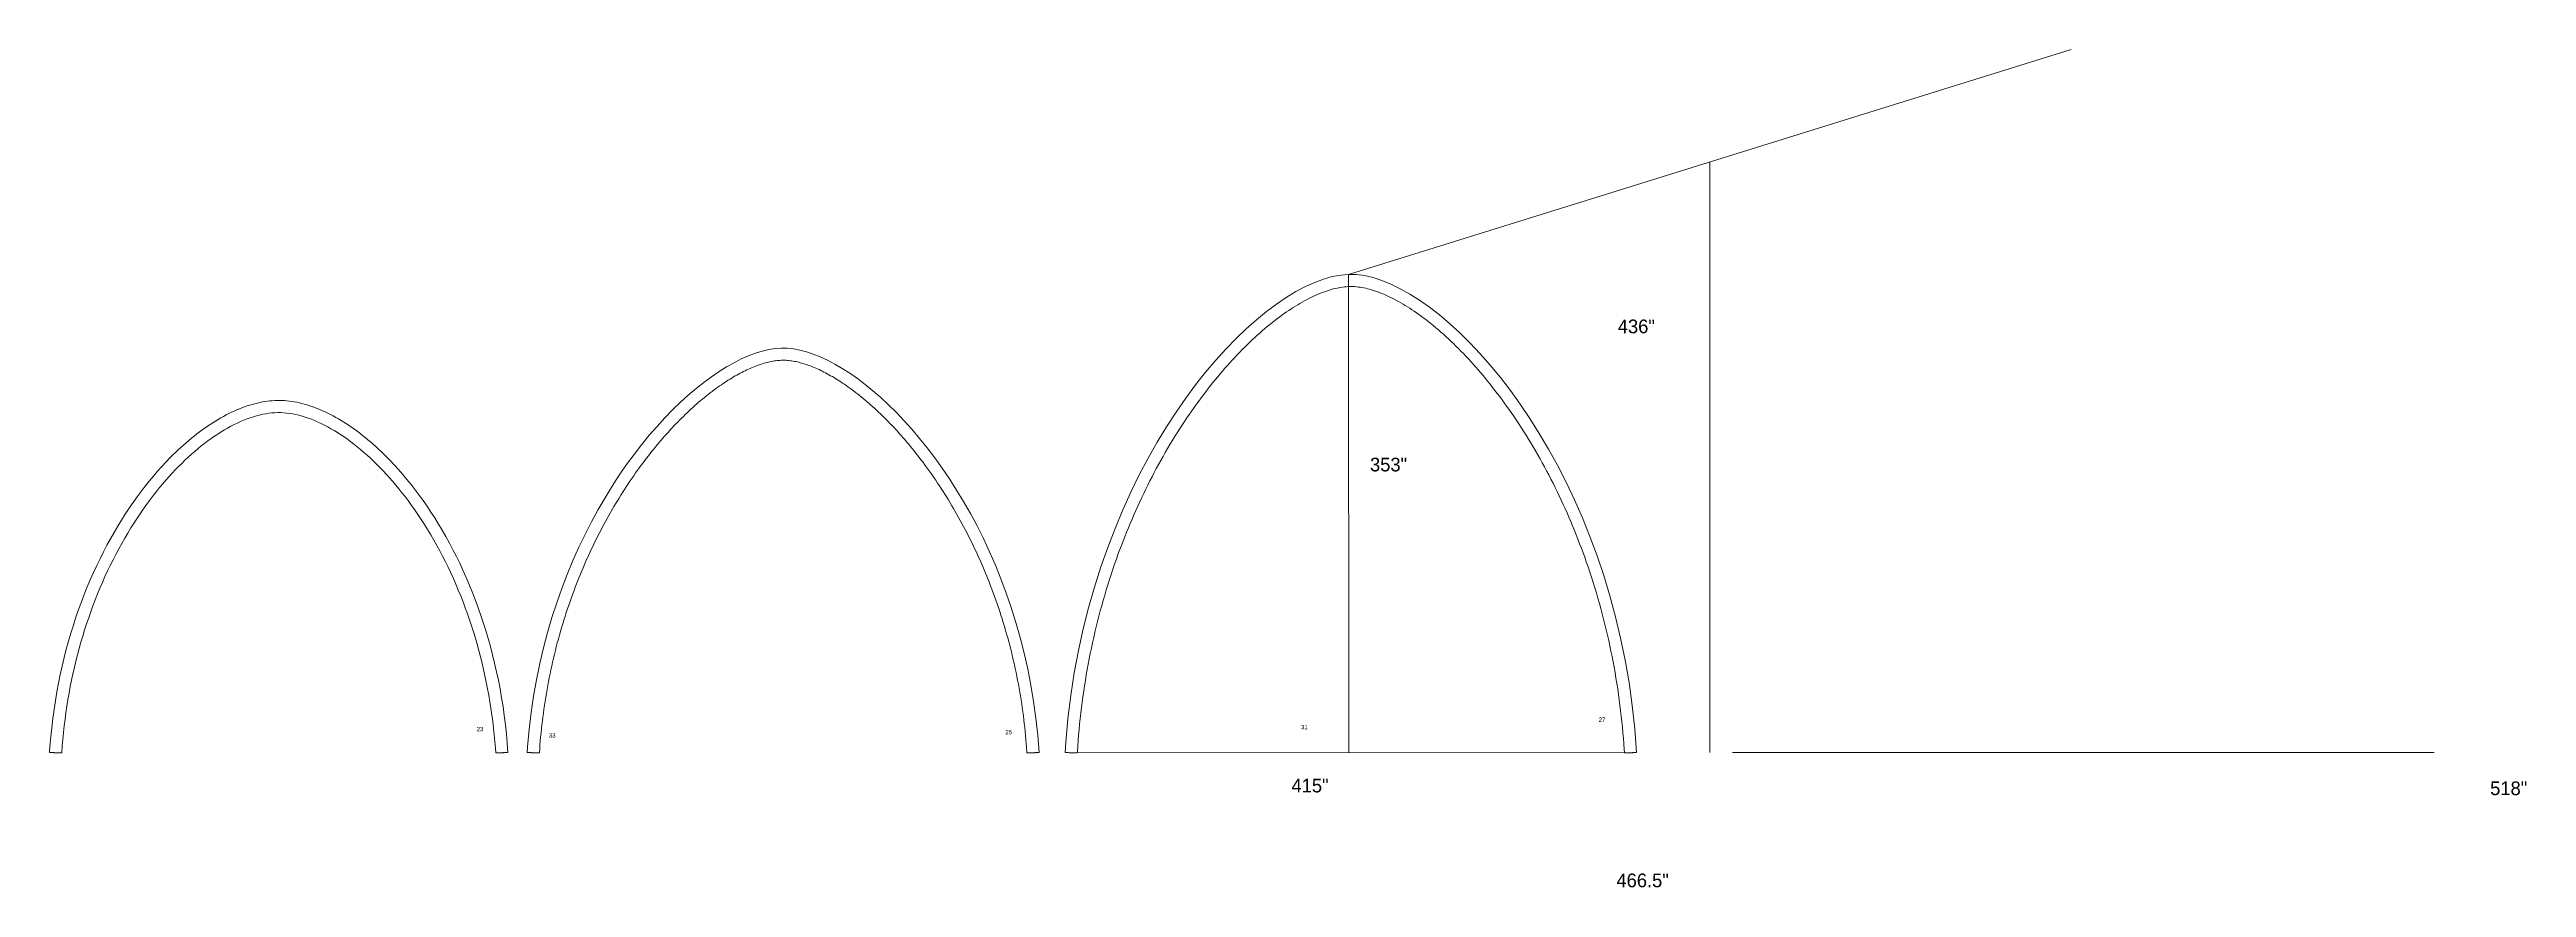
# Model space of a CAD drawing. Header units: inches. Extents: x -92.2 to -0.8, y -5886.5 to -5847.2.
# Drawn here: x -29.42 to -10.37, y -5868.47 to -5862.03 of the extents above; entities that cross this region are included whole.
import ezdxf

# ---------------------------------------------------------------- set-up
doc = ezdxf.new("R2010")
doc.units = ezdxf.units.IN
doc.header["$LTSCALE"] = 0.2
doc.header["$MEASUREMENT"] = 0
doc.layers.add('NAILERS', color=7, linetype='Continuous', lineweight=0)
doc.layers.add('None', color=7, linetype='Continuous', lineweight=0)
doc.styles.add('Tw Cen MT', font='Tw Cen MT')

msp = doc.modelspace()

# ---------------------------------------------------------------- texts
at = {"layer": 'NAILERS', "color": 250, "char_height": 0.0335457, "width": 0.06069554, "attachment_point": 1, "line_spacing_factor": 1.06639, "style": 'Tw Cen MT'}
for s, insert in [('23', (-26.135615, -5867.234523)), ('33', (-25.580347, -5867.283434)), ('25', (-22.067785, -5867.257348)), ('31', (-19.79387, -5867.219125)), ('27', (-17.503404, -5867.162259))]:
    msp.add_mtext(s, dxfattribs=dict(at, insert=insert))
at = {"layer": 'None', "color": 250, "char_height": 0.1054688, "attachment_point": 7, "line_spacing_factor": 1.094749, "style": 'Tw Cen MT'}
for s, insert in [('436"', (-17.356585, -5864.208819)), ('353"', (-19.262835, -5865.271319)), ('415"', (-19.867001, -5867.740069)), ('518"', (-10.644862, -5867.760903)), ('466.5"', (-17.367001, -5868.469236))]:
    msp.add_mtext(s, dxfattribs=dict(at, insert=insert))

# ---------------------------------------------------------------- linework, layer by layer
at = {"layer": 'NAILERS', "color": 250, "lineweight": 0}
for points in [[(-17.211375, -5867.431856), (-17.225426, -5867.248692), (-17.245007, -5867.069032), (-17.26987, -5866.892978), (-17.299765, -5866.720628), (-17.334446, -5866.552081), (-17.373663, -5866.387437), (-17.417167, -5866.226793), (-17.464711, -5866.070251), (-17.516045, -5865.917908), (-17.570921, -5865.769864), (-17.629091, -5865.626217), (-17.690306, -5865.487068), (-17.754318, -5865.352515), (-17.820877, -5865.222657), (-17.889736, -5865.097594), (-17.960646, -5864.977424), (-18.033359, -5864.862247), (-18.107625, -5864.752161), (-18.183197, -5864.647267), (-18.259826, -5864.547662), (-18.337264, -5864.453447), (-18.415261, -5864.36472), (-18.49357, -5864.281581), (-18.571941, -5864.204128), (-18.650127, -5864.132461), (-18.727879, -5864.066678), (-18.804948, -5864.00688), (-18.881087, -5863.953165), (-18.956045, -5863.905632), (-19.029575, -5863.86438), (-19.101428, -5863.829508), (-19.171357, -5863.801117), (-19.239111, -5863.779303), (-19.304443, -5863.764168), (-19.367105, -5863.75581), (-19.4271, -5863.754327), (-19.488541, -5863.75975), (-19.552759, -5863.771993), (-19.619506, -5863.790957), (-19.688534, -5863.816541), (-19.759593, -5863.848648), (-19.832436, -5863.887177), (-19.906813, -5863.932031), (-19.982477, -5863.983109), (-20.059179, -5864.040312), (-20.13667, -5864.103542), (-20.214701, -5864.172699), (-20.293025, -5864.247685), (-20.371393, -5864.328399), (-20.449555, -5864.414744), (-20.527264, -5864.506619), (-20.604272, -5864.603926), (-20.680328, -5864.706565), (-20.755186, -5864.814438), (-20.828597, -5864.927445), (-20.900311, -5865.045487), (-20.970081, -5865.168466), (-21.037658, -5865.296281), (-21.102793, -5865.428834), (-21.165238, -5865.566025), (-21.224745, -5865.707757), (-21.281064, -5865.853928), (-21.333948, -5866.004441), (-21.383148, -5866.159196), (-21.428415, -5866.318094), (-21.4695, -5866.481036), (-21.506156, -5866.647922), (-21.538134, -5866.818655), (-21.565184, -5866.993134), (-21.58706, -5867.17126), (-21.603511, -5867.352934), (-21.608769, -5867.431858), (-21.608312, -5867.431873), (-21.607452, -5867.431899), (-21.606215, -5867.431937), (-21.604625, -5867.431986), (-21.602707, -5867.432045), (-21.600486, -5867.432113), (-21.597986, -5867.43219), (-21.595232, -5867.432275), (-21.592249, -5867.432366), (-21.589061, -5867.432464), (-21.585693, -5867.432568), (-21.58217, -5867.432676), (-21.578516, -5867.432789), (-21.574757, -5867.432904), (-21.570916, -5867.433022), (-21.567019, -5867.433142), (-21.56309, -5867.433263), (-21.559154, -5867.433384), (-21.555236, -5867.433504), (-21.55136, -5867.433623), (-21.547551, -5867.433741), (-21.543834, -5867.433855), (-21.540233, -5867.433966), (-21.536774, -5867.434072), (-21.53348, -5867.434173), (-21.530376, -5867.434269), (-21.527488, -5867.434357), (-21.52484, -5867.434439), (-21.522457, -5867.434512), (-21.520362, -5867.434577), (-21.518582, -5867.434631), (-21.51714, -5867.434676), (-21.516062, -5867.434709), (-21.515372, -5867.43473), (-21.515095, -5867.434738), (-21.515085, -5867.434669), (-21.51508, -5867.434587), (-21.515074, -5867.434506), (-21.515069, -5867.434424), (-21.515063, -5867.434343), (-21.515058, -5867.434262), (-21.515053, -5867.434182), (-21.515048, -5867.434101), (-21.515044, -5867.43402), (-21.515039, -5867.43394), (-21.515034, -5867.433859), (-21.51503, -5867.433779), (-21.515025, -5867.433698), (-21.515021, -5867.433618), (-21.515016, -5867.433538), (-21.515012, -5867.433457), (-21.515007, -5867.433377), (-21.515003, -5867.433297), (-21.514999, -5867.433217), (-21.514994, -5867.433137), (-21.51499, -5867.433056), (-21.514985, -5867.432976), (-21.514981, -5867.432896), (-21.514976, -5867.432816), (-21.514972, -5867.432735), (-21.514967, -5867.432655), (-21.514963, -5867.432574), (-21.514958, -5867.432494), (-21.514953, -5867.432413), (-21.514948, -5867.432332), (-21.514943, -5867.432251), (-21.514938, -5867.43217), (-21.514932, -5867.432089), (-21.514927, -5867.432008), (-21.514921, -5867.431926), (-21.514537, -5867.42576), (-21.511701, -5867.383119), (-21.508544, -5867.340541), (-21.505069, -5867.298027), (-21.501274, -5867.255579), (-21.497161, -5867.213199), (-21.492729, -5867.170889), (-21.48798, -5867.12865), (-21.482912, -5867.086484), (-21.477528, -5867.044393), (-21.471827, -5867.002378), (-21.465809, -5866.960443), (-21.459475, -5866.918588), (-21.452826, -5866.876815), (-21.44586, -5866.835126), (-21.43858, -5866.793524), (-21.430985, -5866.752008), (-21.423076, -5866.710583), (-21.414853, -5866.669249), (-21.406316, -5866.628007), (-21.397465, -5866.586861), (-21.388302, -5866.545812), (-21.378826, -5866.504861), (-21.369038, -5866.46401), (-21.358938, -5866.423262), (-21.348527, -5866.382617), (-21.337804, -5866.342079), (-21.326771, -5866.301648), (-21.315427, -5866.261326), (-21.303773, -5866.221116), (-21.291809, -5866.181019), (-21.279536, -5866.141036), (-21.266954, -5866.101171), (-21.254063, -5866.061423), (-21.240864, -5866.021797), (-21.227357, -5865.982292), (-21.214203, -5865.94477), (-21.201687, -5865.909878), (-21.188954, -5865.875149), (-21.176005, -5865.840582), (-21.162841, -5865.80618), (-21.149462, -5865.771945), (-21.135869, -5865.737876), (-21.122063, -5865.703977), (-21.108044, -5865.670248), (-21.093814, -5865.63669), (-21.079372, -5865.603306), (-21.06472, -5865.570096), (-21.049858, -5865.537062), (-21.034786, -5865.504205), (-21.019507, -5865.471526), (-21.004019, -5865.439028), (-20.988324, -5865.406711), (-20.972424, -5865.374577), (-20.956317, -5865.342628), (-20.940005, -5865.310864), (-20.923489, -5865.279286), (-20.90677, -5865.247898), (-20.889847, -5865.216699), (-20.872723, -5865.185691), (-20.855396, -5865.154876), (-20.837869, -5865.124255), (-20.820142, -5865.093829), (-20.802215, -5865.0636), (-20.78409, -5865.033569), (-20.765766, -5865.003738), (-20.747245, -5864.974107), (-20.728527, -5864.944679), (-20.709614, -5864.915455), (-20.690504, -5864.886436), (-20.671201, -5864.857623), (-20.651703, -5864.829019), (-20.633601, -5864.802894), (-20.616012, -5864.777909), (-20.598315, -5864.753163), (-20.580512, -5864.72866), (-20.562608, -5864.704403), (-20.544605, -5864.680395), (-20.526507, -5864.656641), (-20.508318, -5864.633143), (-20.49004, -5864.609906), (-20.471676, -5864.586932), (-20.453231, -5864.564226), (-20.434707, -5864.541792), (-20.416108, -5864.519631), (-20.397437, -5864.497749), (-20.378698, -5864.476149), (-20.359893, -5864.454834), (-20.341026, -5864.433809), (-20.3221, -5864.413075), (-20.303118, -5864.392638), (-20.284085, -5864.3725), (-20.265003, -5864.352666), (-20.245875, -5864.333139), (-20.226705, -5864.313922), (-20.207496, -5864.295019), (-20.188252, -5864.276433), (-20.168975, -5864.258169), (-20.14967, -5864.240229), (-20.130338, -5864.222618), (-20.110984, -5864.205338), (-20.091612, -5864.188394), (-20.072223, -5864.171789), (-20.052822, -5864.155526), (-20.033412, -5864.13961), (-20.013996, -5864.124044), (-19.994577, -5864.10883), (-19.97516, -5864.093974), (-19.957537, -5864.080807), (-19.939963, -5864.067978), (-19.922443, -5864.055488), (-19.904982, -5864.043341), (-19.887585, -5864.031537), (-19.870256, -5864.020079), (-19.853001, -5864.00897), (-19.835824, -5863.998211), (-19.81873, -5863.987804), (-19.801725, -5863.977752), (-19.784812, -5863.968057), (-19.767997, -5863.95872), (-19.751284, -5863.949745), (-19.734679, -5863.941132), (-19.718186, -5863.932885), (-19.701811, -5863.925005), (-19.685557, -5863.917495), (-19.66943, -5863.910356), (-19.653436, -5863.90359), (-19.637577, -5863.897201), (-19.621861, -5863.891189), (-19.60629, -5863.885558), (-19.590871, -5863.880309), (-19.575608, -5863.875444), (-19.560506, -5863.870965), (-19.54557, -5863.866875), (-19.530804, -5863.863175), (-19.516214, -5863.859869), (-19.501804, -5863.856957), (-19.48758, -5863.854442), (-19.473545, -5863.852327), (-19.459706, -5863.850613), (-19.446066, -5863.849302), (-19.432631, -5863.848396), (-19.419406, -5863.847899), (-19.406377, -5863.847811), (-19.393243, -5863.848133), (-19.379897, -5863.848864), (-19.366345, -5863.850001), (-19.35259, -5863.851543), (-19.338639, -5863.853487), (-19.324495, -5863.855831), (-19.310164, -5863.858573), (-19.295651, -5863.86171), (-19.28096, -5863.865241), (-19.266096, -5863.869164), (-19.251064, -5863.873477), (-19.23587, -5863.878176), (-19.220517, -5863.883261), (-19.205011, -5863.888729), (-19.189356, -5863.894578), (-19.173558, -5863.900806), (-19.157621, -5863.90741), (-19.14155, -5863.914389), (-19.125351, -5863.921741), (-19.109027, -5863.929463), (-19.092584, -5863.937553), (-19.076026, -5863.946009), (-19.059359, -5863.954829), (-19.042587, -5863.964011), (-19.025716, -5863.973553), (-19.008749, -5863.983453), (-18.991692, -5863.993707), (-18.974551, -5864.004316), (-18.957328, -5864.015275), (-18.940031, -5864.026584), (-18.922662, -5864.03824), (-18.905228, -5864.05024), (-18.887733, -5864.062583), (-18.870182, -5864.075267), (-18.852579, -5864.08829), (-18.833925, -5864.102419), (-18.814506, -5864.11748), (-18.795089, -5864.132896), (-18.775676, -5864.148663), (-18.756271, -5864.164777), (-18.736876, -5864.181236), (-18.717496, -5864.198035), (-18.698134, -5864.215171), (-18.678792, -5864.232641), (-18.659475, -5864.25044), (-18.640185, -5864.268566), (-18.620926, -5864.287014), (-18.601701, -5864.305782), (-18.582514, -5864.324865), (-18.563367, -5864.344259), (-18.544265, -5864.363963), (-18.525209, -5864.383971), (-18.506205, -5864.40428), (-18.487254, -5864.424887), (-18.46836, -5864.445788), (-18.449527, -5864.466979), (-18.430758, -5864.488457), (-18.412056, -5864.510219), (-18.393425, -5864.532261), (-18.374867, -5864.554578), (-18.356386, -5864.577168), (-18.337986, -5864.600028), (-18.319669, -5864.623152), (-18.30144, -5864.646539), (-18.2833, -5864.670184), (-18.265254, -5864.694083), (-18.247305, -5864.718234), (-18.229456, -5864.742632), (-18.211711, -5864.767274), (-18.194072, -5864.792157), (-18.176543, -5864.817277), (-18.157282, -5864.845338), (-18.1379, -5864.874062), (-18.118712, -5864.902993), (-18.099719, -5864.932129), (-18.080921, -5864.96147), (-18.062319, -5864.991014), (-18.043914, -5865.020759), (-18.025706, -5865.050705), (-18.007696, -5865.080849), (-17.989886, -5865.111191), (-17.972274, -5865.141729), (-17.954863, -5865.172461), (-17.937653, -5865.203386), (-17.920645, -5865.234503), (-17.903839, -5865.265811), (-17.887236, -5865.297307), (-17.870837, -5865.328992), (-17.854643, -5865.360862), (-17.838654, -5865.392917), (-17.82287, -5865.425156), (-17.807294, -5865.457577), (-17.791924, -5865.490178), (-17.776763, -5865.522958), (-17.761811, -5865.555917), (-17.747068, -5865.589051), (-17.732535, -5865.622361), (-17.718213, -5865.655845), (-17.704103, -5865.689501), (-17.690205, -5865.723327), (-17.67652, -5865.757323), (-17.663048, -5865.791487), (-17.649792, -5865.825818), (-17.63675, -5865.860314), (-17.623924, -5865.894974), (-17.611315, -5865.929797), (-17.598707, -5865.965399), (-17.585068, -5866.004851), (-17.571736, -5866.044426), (-17.558713, -5866.084122), (-17.545999, -5866.123937), (-17.533593, -5866.163869), (-17.521497, -5866.203918), (-17.50971, -5866.24408), (-17.498234, -5866.284354), (-17.487067, -5866.324738), (-17.476212, -5866.365231), (-17.465667, -5866.40583), (-17.455434, -5866.446534), (-17.445512, -5866.487341), (-17.435903, -5866.528249), (-17.426606, -5866.569257), (-17.417622, -5866.610362), (-17.408951, -5866.651562), (-17.400594, -5866.692857), (-17.392551, -5866.734244), (-17.384822, -5866.775721), (-17.377408, -5866.817286), (-17.370309, -5866.858938), (-17.363525, -5866.900675), (-17.357057, -5866.942495), (-17.350905, -5866.984396), (-17.34507, -5867.026377), (-17.339551, -5867.068435), (-17.33435, -5867.110569), (-17.329466, -5867.152777), (-17.3249, -5867.195058), (-17.320652, -5867.237408), (-17.316724, -5867.279827), (-17.313114, -5867.322313), (-17.309823, -5867.364864), (-17.306852, -5867.407478), (-17.305296, -5867.431891), (-17.30529, -5867.431973), (-17.305284, -5867.432054), (-17.305279, -5867.432135), (-17.305274, -5867.432216), (-17.305269, -5867.432297), (-17.305264, -5867.432378), (-17.305259, -5867.432459), (-17.305254, -5867.43254), (-17.305249, -5867.43262), (-17.305245, -5867.432701), (-17.30524, -5867.432781), (-17.305236, -5867.432861), (-17.305231, -5867.432942), (-17.305227, -5867.433022), (-17.305222, -5867.433102), (-17.305218, -5867.433182), (-17.305213, -5867.433263), (-17.305209, -5867.433343), (-17.305205, -5867.433423), (-17.3052, -5867.433503), (-17.305196, -5867.433584), (-17.305192, -5867.433664), (-17.305187, -5867.433744), (-17.305182, -5867.433825), (-17.305178, -5867.433905), (-17.305173, -5867.433986), (-17.305168, -5867.434066), (-17.305164, -5867.434147), (-17.305159, -5867.434228), (-17.305154, -5867.434309), (-17.305148, -5867.43439), (-17.305143, -5867.434471), (-17.305138, -5867.434552), (-17.305132, -5867.434634), (-17.305127, -5867.434715), (-17.305014, -5867.434735), (-17.304498, -5867.434719), (-17.303583, -5867.434691), (-17.302294, -5867.434652), (-17.300656, -5867.434601), (-17.298693, -5867.434541), (-17.29643, -5867.434471), (-17.293892, -5867.434393), (-17.291104, -5867.434308), (-17.28809, -5867.434215), (-17.284875, -5867.434116), (-17.281483, -5867.434012), (-17.27794, -5867.433903), (-17.27427, -5867.43379), (-17.270497, -5867.433674), (-17.266647, -5867.433556), (-17.262744, -5867.433436), (-17.258812, -5867.433315), (-17.254877, -5867.433194), (-17.250964, -5867.433073), (-17.247096, -5867.432955), (-17.243299, -5867.432838), (-17.239597, -5867.432724), (-17.236014, -5867.432614), (-17.232577, -5867.432508), (-17.229309, -5867.432408), (-17.226235, -5867.432313), (-17.223379, -5867.432225), (-17.220768, -5867.432145), (-17.218424, -5867.432073), (-17.216373, -5867.43201), (-17.214639, -5867.431957), (-17.213248, -5867.431914), (-17.212224, -5867.431882), (-17.211591, -5867.431863)], [(-21.808357, -5867.431694), (-21.808517, -5867.4317), (-21.808985, -5867.431715), (-21.809745, -5867.431739), (-21.810783, -5867.431773), (-21.812083, -5867.431815), (-21.813629, -5867.431866), (-21.815406, -5867.431923), (-21.817398, -5867.431988), (-21.81959, -5867.432059), (-21.821965, -5867.432136), (-21.824509, -5867.432219), (-21.827206, -5867.432306), (-21.830041, -5867.432399), (-21.832997, -5867.432495), (-21.836059, -5867.432594), (-21.839212, -5867.432696), (-21.842441, -5867.432801), (-21.845729, -5867.432908), (-21.849061, -5867.433016), (-21.852421, -5867.433125), (-21.855795, -5867.433235), (-21.859166, -5867.433344), (-21.862518, -5867.433453), (-21.865837, -5867.433561), (-21.869107, -5867.433667), (-21.872312, -5867.433771), (-21.875437, -5867.433873), (-21.878466, -5867.433971), (-21.881383, -5867.434066), (-21.884173, -5867.434156), (-21.886821, -5867.434242), (-21.889311, -5867.434323), (-21.891627, -5867.434398), (-21.893753, -5867.434468), (-21.895675, -5867.43453), (-21.897377, -5867.434585), (-21.898843, -5867.434633), (-21.900057, -5867.434672), (-21.901004, -5867.434703), (-21.901669, -5867.434725), (-21.902036, -5867.434736), (-21.902786, -5867.424454), (-21.904961, -5867.393626), (-21.907346, -5867.362836), (-21.909942, -5867.332086), (-21.912747, -5867.301377), (-21.915762, -5867.270709), (-21.918987, -5867.240084), (-21.92242, -5867.209502), (-21.926063, -5867.178964), (-21.929914, -5867.148472), (-21.933974, -5867.118027), (-21.938242, -5867.087629), (-21.942718, -5867.057279), (-21.947403, -5867.026978), (-21.952295, -5866.996727), (-21.957394, -5866.966528), (-21.962701, -5866.936381), (-21.968215, -5866.906286), (-21.973936, -5866.876246), (-21.979864, -5866.846261), (-21.985998, -5866.816331), (-21.992339, -5866.786459), (-21.998886, -5866.756644), (-22.005639, -5866.726888), (-22.012597, -5866.697192), (-22.019761, -5866.667557), (-22.02713, -5866.637983), (-22.034704, -5866.608472), (-22.042483, -5866.579024), (-22.050467, -5866.549641), (-22.058656, -5866.520324), (-22.067048, -5866.491073), (-22.075645, -5866.461889), (-22.084445, -5866.432774), (-22.09345, -5866.403728), (-22.102657, -5866.374752), (-22.112068, -5866.345848), (-22.121682, -5866.317015), (-22.131499, -5866.288256), (-22.141518, -5866.259571), (-22.15174, -5866.230961), (-22.162164, -5866.202427), (-22.171992, -5866.176088), (-22.181574, -5866.150904), (-22.191297, -5866.12582), (-22.201162, -5866.100836), (-22.211169, -5866.075955), (-22.221316, -5866.051175), (-22.231605, -5866.026498), (-22.242033, -5866.001925), (-22.252601, -5865.977457), (-22.263308, -5865.953093), (-22.274155, -5865.928836), (-22.28514, -5865.904685), (-22.296263, -5865.880642), (-22.307524, -5865.856707), (-22.318922, -5865.832881), (-22.330458, -5865.809165), (-22.34213, -5865.785559), (-22.353938, -5865.762064), (-22.365882, -5865.738682), (-22.377961, -5865.715412), (-22.390176, -5865.692255), (-22.402525, -5865.669213), (-22.415009, -5865.646285), (-22.427626, -5865.623473), (-22.440377, -5865.600778), (-22.453261, -5865.578199), (-22.466277, -5865.555739), (-22.479426, -5865.533397), (-22.492706, -5865.511175), (-22.506119, -5865.489073), (-22.519662, -5865.467091), (-22.533336, -5865.445232), (-22.54714, -5865.423494), (-22.561074, -5865.40188), (-22.575138, -5865.38039), (-22.589331, -5865.359024), (-22.603652, -5865.337784), (-22.618102, -5865.31667), (-22.63268, -5865.295683), (-22.647385, -5865.274823), (-22.662217, -5865.254091), (-22.677177, -5865.233489), (-22.690554, -5865.215322), (-22.704004, -5865.1973), (-22.717524, -5865.179426), (-22.731114, -5865.161702), (-22.744771, -5865.14413), (-22.758493, -5865.126711), (-22.772279, -5865.109448), (-22.786127, -5865.092343), (-22.800034, -5865.075396), (-22.813999, -5865.058611), (-22.82802, -5865.041989), (-22.842095, -5865.025531), (-22.856223, -5865.009241), (-22.870401, -5864.993119), (-22.884627, -5864.977168), (-22.898901, -5864.96139), (-22.913219, -5864.945786), (-22.92758, -5864.930358), (-22.941983, -5864.915109), (-22.956424, -5864.90004), (-22.970903, -5864.885152), (-22.985418, -5864.870449), (-22.999966, -5864.855931), (-23.014547, -5864.841602), (-23.029157, -5864.827461), (-23.043795, -5864.813513), (-23.05846, -5864.799757), (-23.073149, -5864.786197), (-23.08786, -5864.772834), (-23.102593, -5864.759671), (-23.117344, -5864.746708), (-23.132112, -5864.733948), (-23.146895, -5864.721393), (-23.161691, -5864.709044), (-23.176499, -5864.696904), (-23.191316, -5864.684975), (-23.206141, -5864.673257), (-23.220972, -5864.661754), (-23.235807, -5864.650468), (-23.250644, -5864.639399), (-23.265481, -5864.62855), (-23.279854, -5864.618251), (-23.293284, -5864.608822), (-23.30668, -5864.5996), (-23.320041, -5864.590589), (-23.333363, -5864.581788), (-23.346644, -5864.573199), (-23.359881, -5864.564824), (-23.373072, -5864.556662), (-23.386213, -5864.548715), (-23.399302, -5864.540985), (-23.412336, -5864.533473), (-23.425312, -5864.526179), (-23.438228, -5864.519105), (-23.451082, -5864.512251), (-23.463869, -5864.50562), (-23.476588, -5864.499212), (-23.489236, -5864.493028), (-23.50181, -5864.48707), (-23.514308, -5864.481338), (-23.526726, -5864.475834), (-23.539062, -5864.470558), (-23.551313, -5864.465512), (-23.563476, -5864.460698), (-23.57555, -5864.456115), (-23.58753, -5864.451766), (-23.599415, -5864.447651), (-23.611201, -5864.443772), (-23.622886, -5864.44013), (-23.634468, -5864.436725), (-23.645942, -5864.433559), (-23.657308, -5864.430633), (-23.668561, -5864.427948), (-23.679699, -5864.425506), (-23.690721, -5864.423307), (-23.701621, -5864.421353), (-23.712399, -5864.419644), (-23.723052, -5864.418182), (-23.733575, -5864.416968), (-23.743968, -5864.416003), (-23.754227, -5864.415288), (-23.764349, -5864.414824), (-23.774333, -5864.414613), (-23.784239, -5864.414655), (-23.794271, -5864.414951), (-23.804441, -5864.415498), (-23.814747, -5864.416297), (-23.825186, -5864.417345), (-23.835755, -5864.418642), (-23.846451, -5864.420186), (-23.857272, -5864.421977), (-23.868214, -5864.424013), (-23.879276, -5864.426293), (-23.890454, -5864.428816), (-23.901747, -5864.431582), (-23.91315, -5864.434588), (-23.924661, -5864.437833), (-23.936278, -5864.441317), (-23.947998, -5864.445039), (-23.959818, -5864.448997), (-23.971735, -5864.45319), (-23.983747, -5864.457617), (-23.995851, -5864.462277), (-24.008044, -5864.467169), (-24.020324, -5864.472291), (-24.032687, -5864.477643), (-24.045132, -5864.483223), (-24.057655, -5864.489031), (-24.070253, -5864.495065), (-24.082924, -5864.501323), (-24.095666, -5864.507806), (-24.108474, -5864.514511), (-24.121348, -5864.521438), (-24.134284, -5864.528586), (-24.147278, -5864.535953), (-24.16033, -5864.543538), (-24.173435, -5864.55134), (-24.186591, -5864.559359), (-24.199795, -5864.567592), (-24.213046, -5864.576039), (-24.226339, -5864.584698), (-24.239672, -5864.593569), (-24.253043, -5864.602651), (-24.266448, -5864.611942), (-24.279885, -5864.621441), (-24.294721, -5864.632142), (-24.309559, -5864.643064), (-24.324395, -5864.654206), (-24.339229, -5864.665565), (-24.354058, -5864.677139), (-24.36888, -5864.688928), (-24.383695, -5864.700927), (-24.398499, -5864.713137), (-24.413291, -5864.725555), (-24.42807, -5864.738178), (-24.442833, -5864.751006), (-24.457578, -5864.764036), (-24.472304, -5864.777267), (-24.487008, -5864.790695), (-24.501689, -5864.804321), (-24.516346, -5864.818141), (-24.530975, -5864.832154), (-24.545576, -5864.846357), (-24.560147, -5864.86075), (-24.574685, -5864.87533), (-24.589188, -5864.890094), (-24.603656, -5864.905043), (-24.618085, -5864.920172), (-24.632475, -5864.935481), (-24.646823, -5864.950968), (-24.661127, -5864.96663), (-24.675386, -5864.982466), (-24.689598, -5864.998474), (-24.703761, -5865.014653), (-24.717872, -5865.030999), (-24.731931, -5865.047511), (-24.745935, -5865.064188), (-24.759882, -5865.081027), (-24.773771, -5865.098027), (-24.7876, -5865.115185), (-24.801367, -5865.132501), (-24.81507, -5865.149971), (-24.828706, -5865.167594), (-24.842275, -5865.185368), (-24.855775, -5865.203291), (-24.869203, -5865.221361), (-24.883114, -5865.240342), (-24.898029, -5865.260988), (-24.912817, -5865.281762), (-24.927477, -5865.302664), (-24.942011, -5865.323694), (-24.956416, -5865.34485), (-24.970693, -5865.366132), (-24.984841, -5865.38754), (-24.99886, -5865.409071), (-25.012749, -5865.430727), (-25.026508, -5865.452505), (-25.040137, -5865.474405), (-25.053636, -5865.496427), (-25.067003, -5865.518569), (-25.080238, -5865.540831), (-25.093342, -5865.563213), (-25.106314, -5865.585712), (-25.119152, -5865.60833), (-25.131858, -5865.631064), (-25.14443, -5865.653915), (-25.156868, -5865.676881), (-25.169171, -5865.699961), (-25.18134, -5865.723156), (-25.193374, -5865.746463), (-25.205273, -5865.769884), (-25.217035, -5865.793415), (-25.228661, -5865.817058), (-25.240151, -5865.840811), (-25.251503, -5865.864673), (-25.262718, -5865.888645), (-25.273795, -5865.912724), (-25.284734, -5865.93691), (-25.295534, -5865.961203), (-25.306195, -5865.985601), (-25.316716, -5866.010105), (-25.327097, -5866.034712), (-25.337339, -5866.059423), (-25.347439, -5866.084237), (-25.357399, -5866.109153), (-25.367217, -5866.13417), (-25.376893, -5866.159288), (-25.386427, -5866.184505), (-25.39659, -5866.21193), (-25.406946, -5866.240489), (-25.417101, -5866.269125), (-25.427053, -5866.297834), (-25.436802, -5866.326618), (-25.446348, -5866.355475), (-25.455692, -5866.384403), (-25.464832, -5866.413402), (-25.473768, -5866.442471), (-25.482501, -5866.47161), (-25.491029, -5866.500816), (-25.499354, -5866.530089), (-25.507475, -5866.559429), (-25.51539, -5866.588833), (-25.523102, -5866.618302), (-25.530608, -5866.647834), (-25.537909, -5866.677429), (-25.545005, -5866.707084), (-25.551895, -5866.7368), (-25.55858, -5866.766576), (-25.565058, -5866.79641), (-25.571331, -5866.826302), (-25.577397, -5866.85625), (-25.583257, -5866.886253), (-25.58891, -5866.916312), (-25.594356, -5866.946424), (-25.599594, -5866.976589), (-25.604626, -5867.006805), (-25.60945, -5867.037073), (-25.614066, -5867.06739), (-25.618474, -5867.097756), (-25.622675, -5867.12817), (-25.626666, -5867.158631), (-25.63045, -5867.189139), (-25.634024, -5867.219691), (-25.63739, -5867.250287), (-25.640546, -5867.280927), (-25.643493, -5867.311609), (-25.646231, -5867.342332), (-25.648759, -5867.373095), (-25.651076, -5867.403898), (-25.653184, -5867.434739), (-25.653343, -5867.434734), (-25.653811, -5867.434719), (-25.654572, -5867.434694), (-25.65561, -5867.434661), (-25.65691, -5867.434619), (-25.658456, -5867.434569), (-25.660233, -5867.434512), (-25.662225, -5867.434447), (-25.664416, -5867.434377), (-25.666792, -5867.4343), (-25.669336, -5867.434218), (-25.672033, -5867.434131), (-25.674867, -5867.43404), (-25.677824, -5867.433945), (-25.680886, -5867.433846), (-25.684039, -5867.433744), (-25.687267, -5867.43364), (-25.690555, -5867.433534), (-25.693887, -5867.433427), (-25.697248, -5867.433319), (-25.700621, -5867.43321), (-25.703992, -5867.433101), (-25.707345, -5867.432993), (-25.710664, -5867.432886), (-25.713934, -5867.432781), (-25.717139, -5867.432678), (-25.720264, -5867.432577), (-25.723292, -5867.432479), (-25.72621, -5867.432385), (-25.729, -5867.432296), (-25.731648, -5867.43221), (-25.734137, -5867.43213), (-25.736453, -5867.432055), (-25.73858, -5867.431987), (-25.740502, -5867.431925), (-25.742204, -5867.43187), (-25.743669, -5867.431823), (-25.744884, -5867.431784), (-25.745831, -5867.431753), (-25.746496, -5867.431732), (-25.746863, -5867.43172), (-25.743856, -5867.387155), (-25.732139, -5867.254897), (-25.716807, -5867.124826), (-25.698, -5866.996996), (-25.675857, -5866.871459), (-25.650519, -5866.748267), (-25.622126, -5866.627474), (-25.590818, -5866.509132), (-25.556736, -5866.393294), (-25.52002, -5866.280013), (-25.480809, -5866.169342), (-25.439244, -5866.061334), (-25.395465, -5865.956041), (-25.349613, -5865.853516), (-25.301827, -5865.753812), (-25.252247, -5865.656982), (-25.201014, -5865.563079), (-25.148268, -5865.472155), (-25.094149, -5865.384263), (-25.038798, -5865.299456), (-24.982354, -5865.217787), (-24.924957, -5865.139308), (-24.866748, -5865.064073), (-24.807867, -5864.992134), (-24.748454, -5864.923545), (-24.688649, -5864.858357), (-24.628593, -5864.796623), (-24.568425, -5864.738398), (-24.508286, -5864.683732), (-24.448316, -5864.632679), (-24.388654, -5864.585293), (-24.329442, -5864.541625), (-24.27082, -5864.501728), (-24.212926, -5864.465656), (-24.155903, -5864.433461), (-24.099889, -5864.405195), (-24.045026, -5864.380913), (-23.991452, -5864.360666), (-23.939309, -5864.344507), (-23.888737, -5864.332489), (-23.839875, -5864.324665), (-23.792864, -5864.321088), (-23.746938, -5864.321806), (-23.699294, -5864.326804), (-23.649846, -5864.336031), (-23.598735, -5864.349435), (-23.546099, -5864.366962), (-23.49208, -5864.38856), (-23.436818, -5864.414176), (-23.380452, -5864.443756), (-23.323123, -5864.477249), (-23.264971, -5864.514602), (-23.206137, -5864.55576), (-23.14676, -5864.600673), (-23.08698, -5864.649287), (-23.026938, -5864.701549), (-22.966774, -5864.757407), (-22.906628, -5864.816807), (-22.84664, -5864.879697), (-22.786951, -5864.946024), (-22.7277, -5865.015735), (-22.669028, -5865.088777), (-22.611075, -5865.165098), (-22.553981, -5865.244646), (-22.497886, -5865.327366), (-22.44293, -5865.413206), (-22.389254, -5865.502113), (-22.336998, -5865.594036), (-22.286302, -5865.68892), (-22.237306, -5865.786713), (-22.19015, -5865.887362), (-22.144974, -5865.990815), (-22.101919, -5866.097018), (-22.061124, -5866.20592), (-22.022731, -5866.317466), (-21.986879, -5866.431604), (-21.953707, -5866.548282), (-21.923358, -5866.667446), (-21.895969, -5866.789044), (-21.871683, -5866.913024), (-21.850638, -5867.039331), (-21.832976, -5867.167914), (-21.818835, -5867.298719)], [(-25.895196, -5867.431579), (-25.900557, -5867.359521), (-25.907063, -5867.288183), (-25.91469, -5867.217578), (-25.923416, -5867.147715), (-25.933215, -5867.078606), (-25.944066, -5867.010261), (-25.955944, -5866.942693), (-25.968825, -5866.875911), (-25.982686, -5866.809927), (-25.997504, -5866.744751), (-26.013254, -5866.680396), (-26.029913, -5866.616871), (-26.047457, -5866.554187), (-26.065863, -5866.492357), (-26.085108, -5866.43139), (-26.105166, -5866.371298), (-26.126016, -5866.312092), (-26.147633, -5866.253782), (-26.169993, -5866.19638), (-26.193073, -5866.139896), (-26.21685, -5866.084343), (-26.241299, -5866.02973), (-26.266397, -5865.976068), (-26.292121, -5865.923369), (-26.318446, -5865.871644), (-26.34535, -5865.820904), (-26.372808, -5865.771159), (-26.400797, -5865.72242), (-26.429293, -5865.6747), (-26.458273, -5865.628007), (-26.487713, -5865.582355), (-26.51759, -5865.537753), (-26.547879, -5865.494213), (-26.578557, -5865.451745), (-26.609601, -5865.41036), (-26.640986, -5865.370071), (-26.67269, -5865.330887), (-26.704688, -5865.292819), (-26.736958, -5865.255879), (-26.769474, -5865.220077), (-26.802215, -5865.185425), (-26.830876, -5865.156209), (-26.851086, -5865.136223), (-26.871358, -5865.116677), (-26.891686, -5865.097573), (-26.912064, -5865.078914), (-26.932488, -5865.060702), (-26.952951, -5865.042939), (-26.97345, -5865.025628), (-26.993977, -5865.008772), (-27.014528, -5864.992373), (-27.035098, -5864.976434), (-27.05568, -5864.960956), (-27.07627, -5864.945944), (-27.096863, -5864.931398), (-27.117452, -5864.917322), (-27.138033, -5864.903718), (-27.1586, -5864.890589), (-27.179147, -5864.877936), (-27.19967, -5864.865764), (-27.220163, -5864.854073), (-27.24062, -5864.842868), (-27.261037, -5864.832149), (-27.281408, -5864.82192), (-27.301726, -5864.812183), (-27.321988, -5864.802941), (-27.342188, -5864.794196), (-27.36232, -5864.785951), (-27.382379, -5864.778208), (-27.402359, -5864.770969), (-27.422255, -5864.764238), (-27.442062, -5864.758016), (-27.461775, -5864.752307), (-27.481387, -5864.747112), (-27.500895, -5864.742435), (-27.520291, -5864.738277), (-27.539571, -5864.734642), (-27.55873, -5864.731531), (-27.577761, -5864.728947), (-27.596661, -5864.726893), (-27.615422, -5864.725372), (-27.634041, -5864.724385), (-27.652511, -5864.723936), (-27.670896, -5864.724026), (-27.689417, -5864.724655), (-27.708083, -5864.72582), (-27.726892, -5864.727519), (-27.745836, -5864.72975), (-27.76491, -5864.732509), (-27.78411, -5864.735795), (-27.803429, -5864.739605), (-27.822863, -5864.743936), (-27.842406, -5864.748786), (-27.862052, -5864.754153), (-27.881797, -5864.760033), (-27.901635, -5864.766425), (-27.92156, -5864.773326), (-27.941567, -5864.780733), (-27.96165, -5864.788643), (-27.981805, -5864.797056), (-28.002026, -5864.805967), (-28.022308, -5864.815374), (-28.042644, -5864.825275), (-28.063031, -5864.835668), (-28.083462, -5864.846549), (-28.103931, -5864.857916), (-28.124435, -5864.869768), (-28.144967, -5864.882101), (-28.165521, -5864.894912), (-28.186093, -5864.9082), (-28.206678, -5864.921961), (-28.227268, -5864.936194), (-28.247861, -5864.950896), (-28.268449, -5864.966064), (-28.289028, -5864.981696), (-28.309592, -5864.997788), (-28.330135, -5865.01434), (-28.350653, -5865.031348), (-28.371141, -5865.04881), (-28.391591, -5865.066723), (-28.412001, -5865.085084), (-28.432363, -5865.103892), (-28.452672, -5865.123144), (-28.472924, -5865.142836), (-28.493112, -5865.162968), (-28.525989, -5865.196847), (-28.558657, -5865.231884), (-28.591094, -5865.268066), (-28.623276, -5865.305383), (-28.655179, -5865.343824), (-28.686779, -5865.383378), (-28.718053, -5865.424034), (-28.748978, -5865.465781), (-28.779529, -5865.508607), (-28.809683, -5865.552503), (-28.839417, -5865.597456), (-28.868706, -5865.643457), (-28.897527, -5865.690493), (-28.925857, -5865.738554), (-28.953672, -5865.787629), (-28.980948, -5865.837707), (-29.007662, -5865.888777), (-29.033789, -5865.940828), (-29.059307, -5865.993849), (-29.084192, -5866.047829), (-29.108419, -5866.102757), (-29.131966, -5866.158621), (-29.154809, -5866.215412), (-29.176924, -5866.273118), (-29.198288, -5866.331728), (-29.218876, -5866.391231), (-29.238666, -5866.451616), (-29.257634, -5866.512872), (-29.275755, -5866.574988), (-29.293007, -5866.637953), (-29.309366, -5866.701756), (-29.324807, -5866.766386), (-29.339309, -5866.831832), (-29.352846, -5866.898083), (-29.365395, -5866.965129), (-29.376933, -5867.032957), (-29.387436, -5867.101558), (-29.396881, -5867.170919), (-29.405243, -5867.241031), (-29.412499, -5867.311882), (-29.418626, -5867.383461), (-29.422053, -5867.43158), (-29.421789, -5867.431589), (-29.421222, -5867.431608), (-29.420367, -5867.431637), (-29.41924, -5867.431675), (-29.417856, -5867.431721), (-29.416231, -5867.431776), (-29.414381, -5867.431838), (-29.412321, -5867.431908), (-29.410066, -5867.431984), (-29.407633, -5867.432066), (-29.405036, -5867.432153), (-29.402292, -5867.432246), (-29.399415, -5867.432343), (-29.396422, -5867.432444), (-29.393327, -5867.432548), (-29.390147, -5867.432655), (-29.386897, -5867.432765), (-29.383593, -5867.432876), (-29.38025, -5867.432989), (-29.376883, -5867.433102), (-29.373509, -5867.433216), (-29.370142, -5867.433329), (-29.366799, -5867.433442), (-29.363495, -5867.433553), (-29.360245, -5867.433663), (-29.357065, -5867.43377), (-29.35397, -5867.433874), (-29.350977, -5867.433975), (-29.3481, -5867.434072), (-29.345356, -5867.434165), (-29.342759, -5867.434252), (-29.340326, -5867.434334), (-29.338071, -5867.43441), (-29.336011, -5867.434479), (-29.33416, -5867.434542), (-29.332536, -5867.434597), (-29.331152, -5867.434643), (-29.330025, -5867.434681), (-29.32917, -5867.43471), (-29.328603, -5867.434729), (-29.328339, -5867.434738), (-29.328318, -5867.434689), (-29.328313, -5867.434613), (-29.328307, -5867.434538), (-29.328302, -5867.434463), (-29.328297, -5867.434387), (-29.328292, -5867.434312), (-29.328287, -5867.434236), (-29.328282, -5867.43416), (-29.328277, -5867.434085), (-29.328272, -5867.434009), (-29.328267, -5867.433933), (-29.328262, -5867.433857), (-29.328257, -5867.433781), (-29.328252, -5867.433705), (-29.328247, -5867.433629), (-29.328242, -5867.433552), (-29.328237, -5867.433476), (-29.328232, -5867.4334), (-29.328227, -5867.433324), (-29.328222, -5867.433248), (-29.328217, -5867.433171), (-29.328212, -5867.433095), (-29.328207, -5867.433019), (-29.328202, -5867.432943), (-29.328197, -5867.432866), (-29.328192, -5867.43279), (-29.328187, -5867.432714), (-29.328182, -5867.432638), (-29.328177, -5867.432562), (-29.328172, -5867.432486), (-29.328167, -5867.43241), (-29.328163, -5867.432334), (-29.328158, -5867.432258), (-29.328153, -5867.432182), (-29.328148, -5867.432107), (-29.328143, -5867.432031), (-29.328138, -5867.431955), (-29.328133, -5867.43188), (-29.328128, -5867.431805), (-29.328123, -5867.431729), (-29.328118, -5867.431654), (-29.328113, -5867.431579), (-29.324317, -5867.380118), (-29.319892, -5867.328801), (-29.314842, -5867.27764), (-29.309169, -5867.226643), (-29.302878, -5867.175822), (-29.295971, -5867.125186), (-29.288453, -5867.074747), (-29.280327, -5867.024514), (-29.271596, -5866.974497), (-29.262264, -5866.924708), (-29.252335, -5866.875155), (-29.241811, -5866.82585), (-29.230697, -5866.776803), (-29.218996, -5866.728023), (-29.206711, -5866.679522), (-29.193846, -5866.63131), (-29.180404, -5866.583396), (-29.166389, -5866.535792), (-29.151805, -5866.488507), (-29.136654, -5866.441552), (-29.120941, -5866.394936), (-29.104669, -5866.348671), (-29.087841, -5866.302767), (-29.070461, -5866.257234), (-29.052533, -5866.212082), (-29.034059, -5866.167321), (-29.015044, -5866.122962), (-28.995491, -5866.079015), (-28.975403, -5866.03549), (-28.954784, -5865.992398), (-28.933638, -5865.949749), (-28.911967, -5865.907553), (-28.889776, -5865.865821), (-28.867068, -5865.824562), (-28.843846, -5865.783787), (-28.820114, -5865.743507), (-28.795876, -5865.703731), (-28.771135, -5865.664471), (-28.745893, -5865.625735), (-28.720156, -5865.587535), (-28.693927, -5865.549881), (-28.66857, -5865.514645), (-28.64561, -5865.483707), (-28.622411, -5865.453352), (-28.598986, -5865.423589), (-28.575348, -5865.394426), (-28.551509, -5865.365872), (-28.527482, -5865.337936), (-28.50328, -5865.310627), (-28.478915, -5865.283953), (-28.4544, -5865.257924), (-28.429747, -5865.232548), (-28.404969, -5865.207834), (-28.380079, -5865.18379), (-28.355089, -5865.160426), (-28.330012, -5865.13775), (-28.30486, -5865.115771), (-28.279647, -5865.094498), (-28.254385, -5865.07394), (-28.229086, -5865.054104), (-28.203763, -5865.035001), (-28.178428, -5865.016639), (-28.153095, -5864.999026), (-28.127775, -5864.982172), (-28.102483, -5864.966084), (-28.077229, -5864.950773), (-28.052027, -5864.936247), (-28.026889, -5864.922514), (-28.001828, -5864.909583), (-27.976857, -5864.897463), (-27.951988, -5864.886164), (-27.927234, -5864.875692), (-27.902608, -5864.866059), (-27.878121, -5864.857271), (-27.853787, -5864.849338), (-27.829619, -5864.842269), (-27.805628, -5864.836073), (-27.781828, -5864.830758), (-27.758231, -5864.826332), (-27.73485, -5864.822806), (-27.711697, -5864.820187), (-27.688786, -5864.818485), (-27.666128, -5864.817708), (-27.643616, -5864.817863), (-27.620872, -5864.81895), (-27.597879, -5864.820959), (-27.574648, -5864.823881), (-27.551194, -5864.827708), (-27.527528, -5864.832431), (-27.503663, -5864.838041), (-27.479612, -5864.844529), (-27.455387, -5864.851887), (-27.431, -5864.860106), (-27.406466, -5864.869176), (-27.381795, -5864.87909), (-27.357001, -5864.889839), (-27.332097, -5864.901413), (-27.307095, -5864.913804), (-27.282007, -5864.927003), (-27.256846, -5864.941001), (-27.231626, -5864.95579), (-27.206358, -5864.971361), (-27.181054, -5864.987705), (-27.155729, -5865.004813), (-27.130394, -5865.022677), (-27.105062, -5865.041287), (-27.079745, -5865.060635), (-27.054457, -5865.080713), (-27.02921, -5865.10151), (-27.004015, -5865.12302), (-26.978887, -5865.145232), (-26.953838, -5865.168138), (-26.92888, -5865.19173), (-26.904026, -5865.215998), (-26.879288, -5865.240934), (-26.85468, -5865.266528), (-26.830213, -5865.292773), (-26.805901, -5865.31966), (-26.781756, -5865.347179), (-26.75779, -5865.375321), (-26.734017, -5865.404079), (-26.710449, -5865.433444), (-26.687098, -5865.463405), (-26.663977, -5865.493956), (-26.641099, -5865.525086), (-26.614543, -5865.562371), (-26.588477, -5865.600208), (-26.562904, -5865.638588), (-26.537829, -5865.6775), (-26.513254, -5865.716933), (-26.489184, -5865.756878), (-26.465621, -5865.797325), (-26.44257, -5865.838262), (-26.420033, -5865.879679), (-26.398014, -5865.921568), (-26.376517, -5865.963916), (-26.355545, -5866.006714), (-26.335102, -5866.049951), (-26.315191, -5866.093617), (-26.295816, -5866.137703), (-26.27698, -5866.182197), (-26.258687, -5866.227089), (-26.240941, -5866.27237), (-26.223744, -5866.318028), (-26.2071, -5866.364054), (-26.191013, -5866.410436), (-26.175486, -5866.457166), (-26.160524, -5866.504232), (-26.146128, -5866.551625), (-26.132304, -5866.599334), (-26.119054, -5866.647348), (-26.106382, -5866.695658), (-26.094291, -5866.744253), (-26.082785, -5866.793122), (-26.071867, -5866.842257), (-26.061541, -5866.891646), (-26.051811, -5866.941278), (-26.04268, -5866.991145), (-26.034151, -5867.041235), (-26.026228, -5867.091538), (-26.018915, -5867.142044), (-26.012215, -5867.192742), (-26.006131, -5867.243623), (-26.000667, -5867.294676), (-25.995826, -5867.34589), (-25.991613, -5867.397256), (-25.989153, -5867.431604), (-25.989148, -5867.431679), (-25.989143, -5867.431754), (-25.989138, -5867.43183), (-25.989133, -5867.431905), (-25.989128, -5867.431981), (-25.989123, -5867.432056), (-25.989118, -5867.432132), (-25.989113, -5867.432208), (-25.989108, -5867.432283), (-25.989103, -5867.432359), (-25.989098, -5867.432435), (-25.989093, -5867.432511), (-25.989088, -5867.432587), (-25.989083, -5867.432663), (-25.989078, -5867.432739), (-25.989073, -5867.432816), (-25.989068, -5867.432892), (-25.989063, -5867.432968), (-25.989058, -5867.433044), (-25.989053, -5867.433121), (-25.989048, -5867.433197), (-25.989043, -5867.433273), (-25.989038, -5867.433349), (-25.989033, -5867.433425), (-25.989028, -5867.433502), (-25.989023, -5867.433578), (-25.989018, -5867.433654), (-25.989013, -5867.43373), (-25.989008, -5867.433806), (-25.989003, -5867.433882), (-25.988998, -5867.433958), (-25.988993, -5867.434034), (-25.988988, -5867.43411), (-25.988983, -5867.434186), (-25.988978, -5867.434261), (-25.988973, -5867.434337), (-25.988968, -5867.434413), (-25.988963, -5867.434488), (-25.988958, -5867.434563), (-25.988953, -5867.434638), (-25.988948, -5867.434714), (-25.988875, -5867.434736), (-25.988508, -5867.434724), (-25.987843, -5867.434701), (-25.986896, -5867.434669), (-25.985682, -5867.434629), (-25.984216, -5867.434579), (-25.982514, -5867.434522), (-25.980592, -5867.434457), (-25.978466, -5867.434385), (-25.97615, -5867.434307), (-25.97366, -5867.434223), (-25.971012, -5867.434134), (-25.968222, -5867.43404), (-25.965305, -5867.433942), (-25.962276, -5867.43384), (-25.959151, -5867.433735), (-25.955946, -5867.433626), (-25.952676, -5867.433516), (-25.949357, -5867.433404), (-25.946005, -5867.433291), (-25.942634, -5867.433178), (-25.93926, -5867.433064), (-25.9359, -5867.432951), (-25.932568, -5867.432839), (-25.92928, -5867.432728), (-25.926051, -5867.432619), (-25.922898, -5867.432513), (-25.919836, -5867.43241), (-25.91688, -5867.43231), (-25.914045, -5867.432214), (-25.911348, -5867.432124), (-25.908804, -5867.432038), (-25.906429, -5867.431958), (-25.904237, -5867.431884), (-25.902245, -5867.431817), (-25.900468, -5867.431757), (-25.898922, -5867.431705), (-25.897622, -5867.431661), (-25.896584, -5867.431626), (-25.895824, -5867.4316), (-25.895356, -5867.431585)]]:
    msp.add_lwpolyline(points, close=True, dxfattribs=at)
at = {"layer": 'None', "color": 250, "linetype": 'Continuous', "lineweight": 0}
for p, q in [((-19.4271, -5863.754327), (-13.868197, -5862.025433)), ((-16.647648, -5862.88988), (-16.647648, -5867.432345)), ((-19.4271, -5863.754327), (-19.425307, -5867.432935)), ((-21.540233, -5867.433966), (-17.211375, -5867.431856)), ((-16.474869, -5867.432345), (-11.07567, -5867.432523))]:
    msp.add_line(p, q, dxfattribs=at)

msp.set_redraw_order([(e.dxf.handle, doc.entitydb.next_handle()) for e in msp.query("TEXT MTEXT ATTDEF DIMENSION ARC_DIMENSION")])  # texts and dimensions are drawn at this point

doc.saveas('drawing.dxf')
